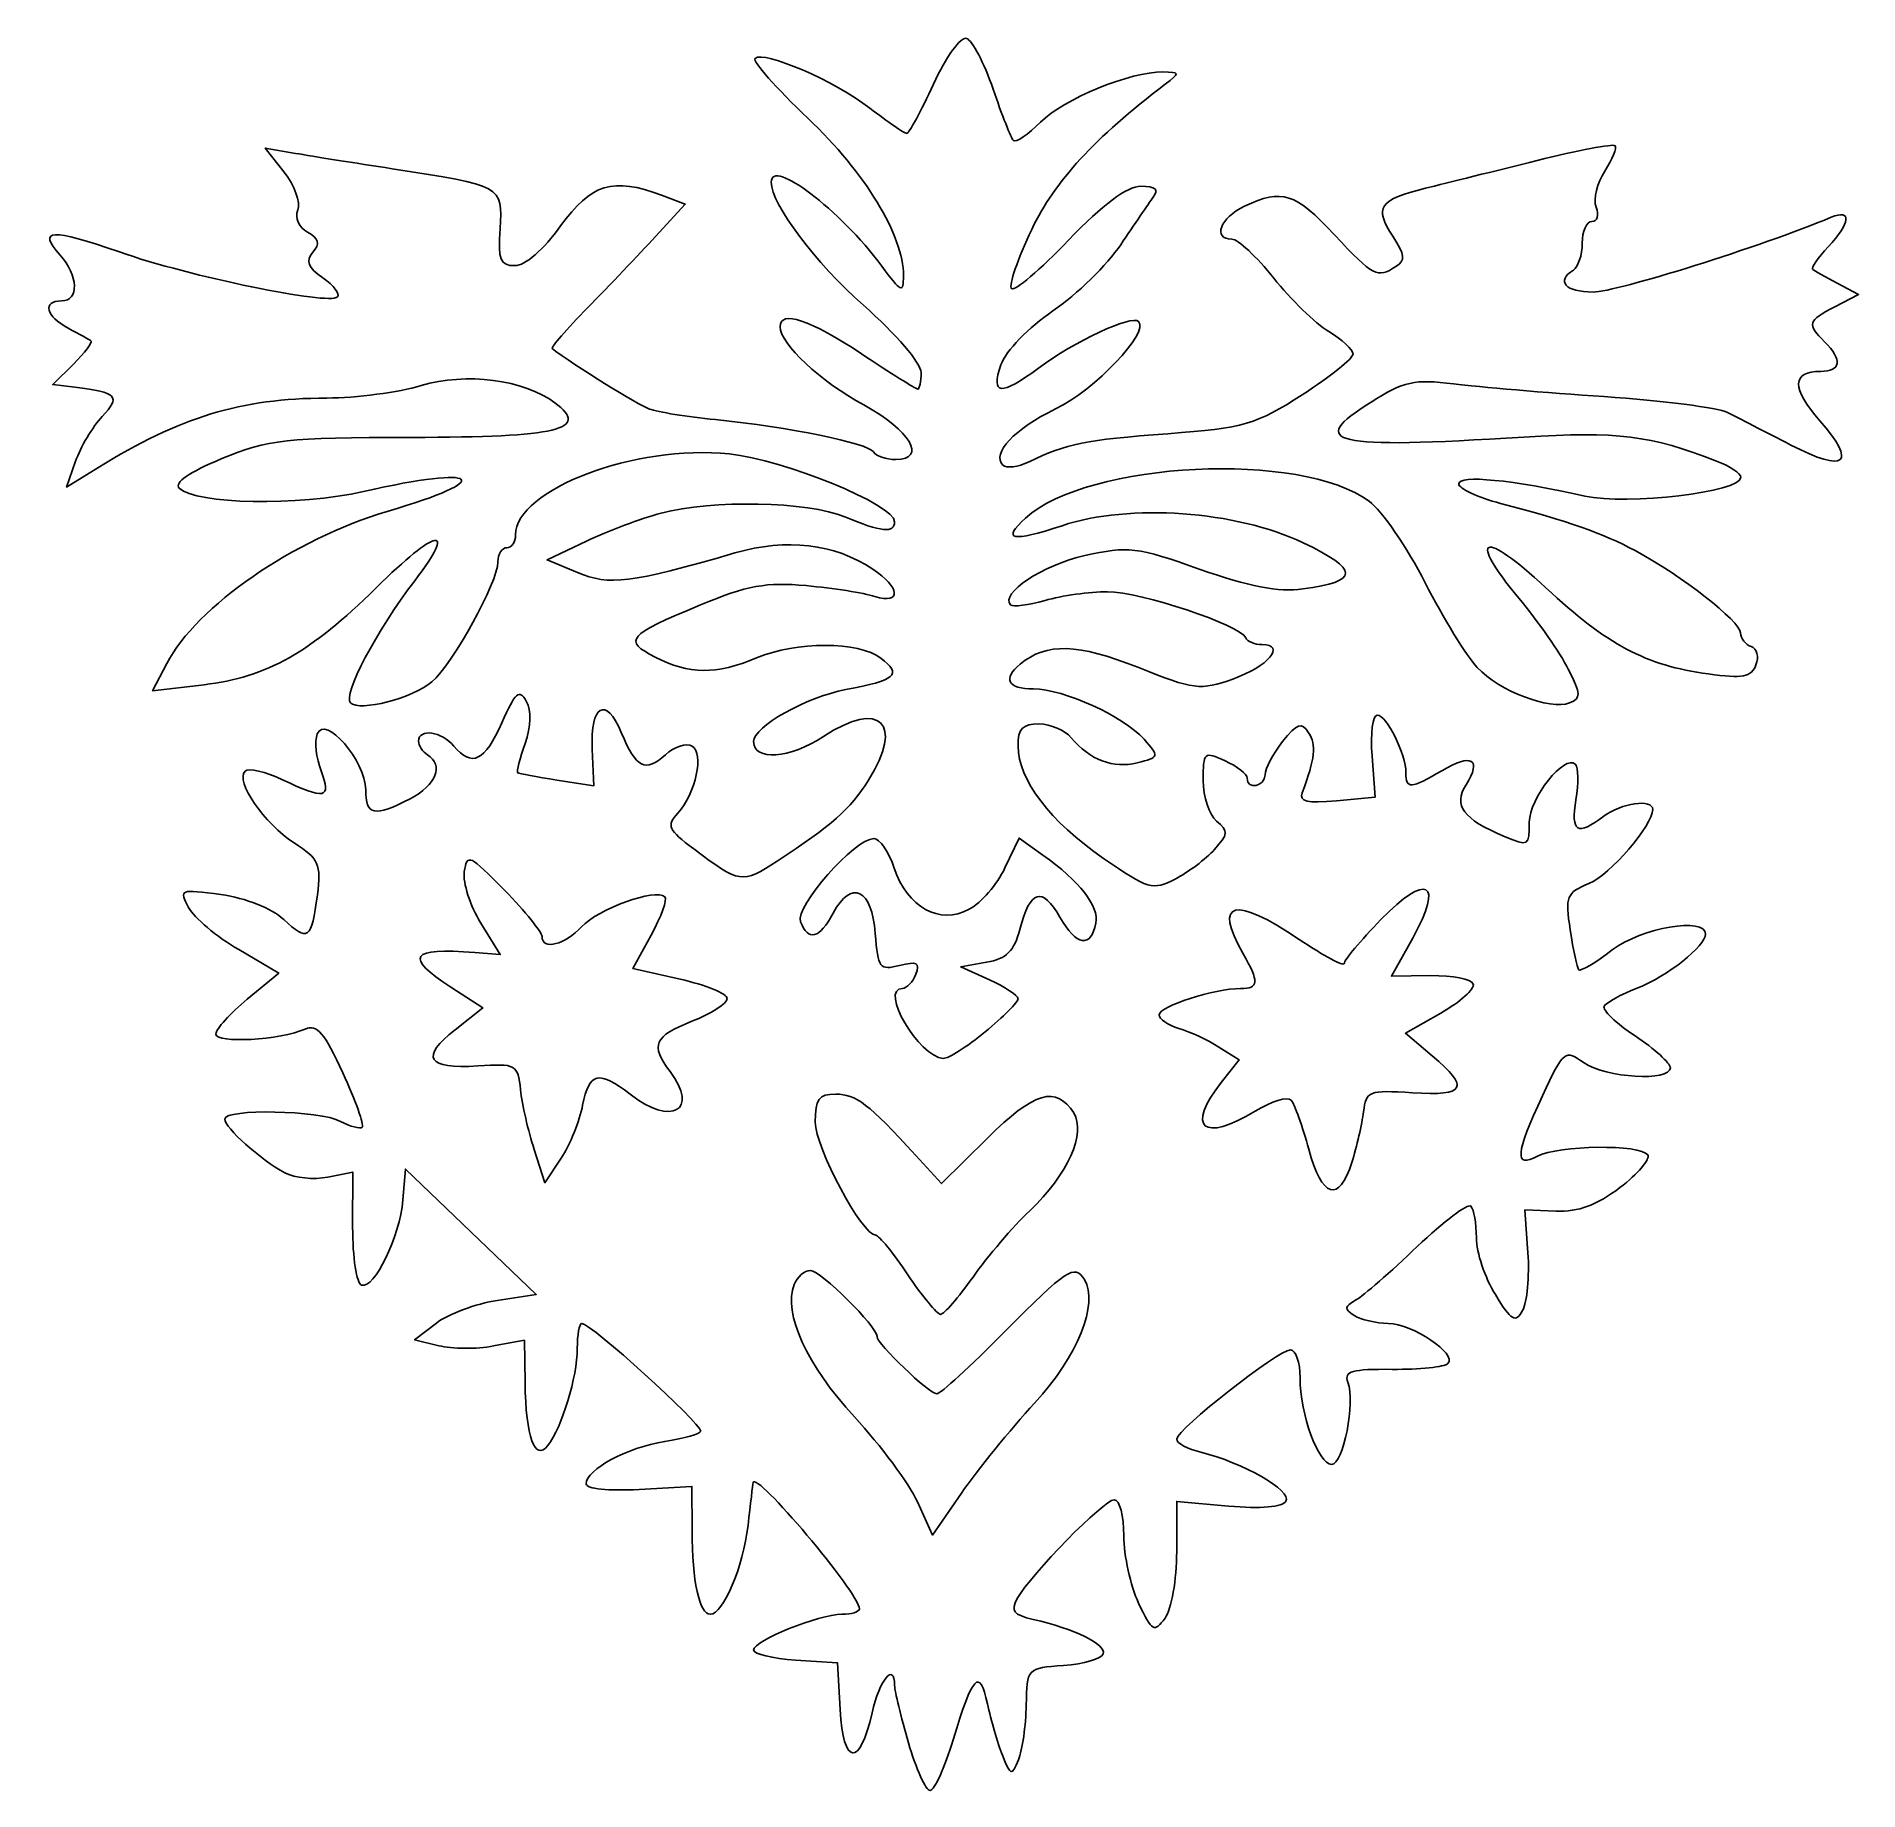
# Model space of a CAD drawing. Header units: centimetres. Extents: x -2.83 to 2.64, y -2.75 to 2.52.
import ezdxf

# ---------------------------------------------------------------- set-up
doc = ezdxf.new("R2010")
doc.units = ezdxf.units.CM
doc.header["$MEASUREMENT"] = 0
doc.layers.add('Layer 1', color=7, linetype='Continuous')

msp = doc.modelspace()

# ---------------------------------------------------------------- linework, layer by layer
at = {"layer": 'Layer 1'}
for points, knots in [([(-0.21351, -2.60311), (-0.23637, -2.52447), (-0.25507, -2.44708), (-0.25507, -2.43113), (-0.25507, -2.43113), (-0.25507, -2.35852), (-0.30029, -2.41308), (-0.32275, -2.51278), (-0.32275, -2.51278), (-0.35977, -2.67713), (-0.40931, -2.67213), (-0.419, -2.50307), (-0.419, -2.50307), (-0.419, -2.50307), (-0.42705, -2.36244), (-0.42705, -2.36244), (-0.42705, -2.36244), (-0.42705, -2.36244), (-0.55273, -2.35438), (-0.55273, -2.35438), (-0.55273, -2.35438), (-0.62185, -2.34994), (-0.67841, -2.33635), (-0.67841, -2.32418), (-0.67841, -2.32418), (-0.67841, -2.29608), (-0.48273, -2.21692), (-0.41329, -2.21692), (-0.41329, -2.21692), (-0.38448, -2.21692), (-0.36091, -2.20959), (-0.36091, -2.20062), (-0.36091, -2.20062), (-0.36091, -2.15414), (-0.67425, -1.78245), (-0.68005, -1.82205), (-0.68005, -1.82205), (-0.68096, -1.82822), (-0.68772, -1.88604), (-0.69508, -1.95052), (-0.69508, -1.95052), (-0.70918, -2.07399), (-0.76992, -2.21692), (-0.80829, -2.21692), (-0.80829, -2.21692), (-0.84112, -2.21692), (-0.86285, -2.11745), (-0.86321, -1.96557), (-0.86321, -1.96557), (-0.86321, -1.96557), (-0.86352, -1.83327), (-0.86352, -1.83327), (-0.86352, -1.83327), (-0.86352, -1.83327), (-1.02232, -1.84224), (-1.02232, -1.84224), (-1.02232, -1.84224), (-1.11383, -1.84741), (-1.18112, -1.84029), (-1.18112, -1.82544), (-1.18112, -1.82544), (-1.18112, -1.7823), (-1.05879, -1.71643), (-0.94485, -1.69821), (-0.94485, -1.69821), (-0.88562, -1.68874), (-0.83716, -1.67479), (-0.83716, -1.6672), (-0.83716, -1.6672), (-0.83716, -1.64272), (-1.16709, -1.3438), (-1.19412, -1.3438), (-1.19412, -1.3438), (-1.20152, -1.3438), (-1.20757, -1.37774), (-1.20757, -1.41922), (-1.20757, -1.41922), (-1.20757, -1.50416), (-1.25392, -1.65638), (-1.29616, -1.71016), (-1.29616, -1.71016), (-1.33514, -1.7598), (-1.36206, -1.68533), (-1.36446, -1.52119), (-1.36446, -1.52119), (-1.36446, -1.52119), (-1.36632, -1.39431), (-1.36632, -1.39431), (-1.36632, -1.39431), (-1.36632, -1.39431), (-1.45875, -1.41165), (-1.45875, -1.41165), (-1.45875, -1.41165), (-1.50959, -1.42119), (-1.58371, -1.42083), (-1.62347, -1.41085), (-1.62347, -1.41085), (-1.62347, -1.41085), (-1.69575, -1.39271), (-1.69575, -1.39271), (-1.69575, -1.39271), (-1.69575, -1.39271), (-1.63026, -1.34277), (-1.63026, -1.34277), (-1.63026, -1.34277), (-1.59423, -1.31531), (-1.51211, -1.28478), (-1.44775, -1.27494), (-1.44775, -1.27494), (-1.44775, -1.27494), (-1.33075, -1.25704), (-1.33075, -1.25704), (-1.33075, -1.25704), (-1.33075, -1.25704), (-1.52713, -1.06891), (-1.52713, -1.06891), (-1.52713, -1.06891), (-1.52713, -1.06891), (-1.72351, -0.88077), (-1.72351, -0.88077), (-1.72351, -0.88077), (-1.72351, -0.88077), (-1.73108, -0.97338), (-1.73108, -0.97338), (-1.73108, -0.97338), (-1.74008, -1.08351), (-1.81716, -1.24214), (-1.8553, -1.22902), (-1.8553, -1.22902), (-1.87013, -1.22391), (-1.88211, -1.14552), (-1.88192, -1.05482), (-1.88192, -1.05482), (-1.88192, -1.05482), (-1.88157, -0.8899), (-1.88157, -0.8899), (-1.88157, -0.8899), (-1.88157, -0.8899), (-1.95684, -0.90495), (-1.95684, -0.90495), (-1.95684, -0.90495), (-1.99824, -0.91323), (-2.05597, -0.90724), (-2.08513, -0.89163), (-2.08513, -0.89163), (-2.15859, -0.85232), (-2.26591, -0.75665), (-2.26591, -0.73048), (-2.26591, -0.73048), (-2.26591, -0.69844), (-1.98012, -0.70412), (-1.91794, -0.7374), (-1.91794, -0.7374), (-1.88855, -0.75313), (-1.8594, -0.76089), (-1.85316, -0.75466), (-1.85316, -0.75466), (-1.84692, -0.74842), (-1.87299, -0.67522), (-1.91109, -0.59199), (-1.91109, -0.59199), (-1.96582, -0.47245), (-1.98952, -0.44476), (-2.02392, -0.46017), (-2.02392, -0.46017), (-2.09855, -0.49359), (-2.29237, -0.50449), (-2.29237, -0.47526), (-2.29237, -0.47526), (-2.29237, -0.4603), (-2.24991, -0.41307), (-2.19802, -0.3703), (-2.19802, -0.3703), (-2.19802, -0.3703), (-2.10368, -0.29253), (-2.10368, -0.29253), (-2.10368, -0.29253), (-2.10368, -0.29253), (-2.22399, -0.22202), (-2.22399, -0.22202), (-2.22399, -0.22202), (-2.29017, -0.18324), (-2.35782, -0.12626), (-2.37434, -0.09541), (-2.37434, -0.09541), (-2.40349, -0.04092), (-2.40068, -0.0398), (-2.2771, -0.05674), (-2.2771, -0.05674), (-2.20227, -0.067), (-2.12474, -0.09777), (-2.08892, -0.13142), (-2.08892, -0.13142), (-2.01574, -0.20017), (-2.00483, -0.19226), (-1.98785, -0.05817), (-1.98785, -0.05817), (-1.97604, 0.03504), (-1.98288, 0.0505), (-2.05705, 0.09818), (-2.05705, 0.09818), (-2.14757, 0.15639), (-2.23488, 0.28355), (-2.20491, 0.31352), (-2.20491, 0.31352), (-2.19444, 0.324), (-2.14394, 0.31257), (-2.0927, 0.28813), (-2.0927, 0.28813), (-1.96396, 0.22675), (-1.94491, 0.23106), (-1.9766, 0.31441), (-1.9766, 0.31441), (-1.99139, 0.3533), (-1.99653, 0.40323), (-1.98804, 0.42537), (-1.98804, 0.42537), (-1.96507, 0.48522), (-1.84257, 0.34436), (-1.84257, 0.25809), (-1.84257, 0.25809), (-1.84257, 0.1803), (-1.8172, 0.17518), (-1.70897, 0.23115), (-1.70897, 0.23115), (-1.63102, 0.27146), (-1.60735, 0.33185), (-1.65737, 0.36277), (-1.65737, 0.36277), (-1.67192, 0.37176), (-1.68382, 0.39032), (-1.68382, 0.40402), (-1.68382, 0.40402), (-1.68382, 0.44291), (-1.61451, 0.43323), (-1.57799, 0.38923), (-1.57799, 0.38923), (-1.52409, 0.32428), (-1.48515, 0.34316), (-1.43404, 0.45902), (-1.43404, 0.45902), (-1.39364, 0.55059), (-1.38164, 0.56118), (-1.3607, 0.52376), (-1.3607, 0.52376), (-1.34458, 0.49496), (-1.34588, 0.44973), (-1.36434, 0.39676), (-1.36434, 0.39676), (-1.38012, 0.35152), (-1.38999, 0.31213), (-1.38629, 0.30924), (-1.38629, 0.30924), (-1.38258, 0.30635), (-1.32967, 0.29635), (-1.2687, 0.28702), (-1.2687, 0.28702), (-1.2687, 0.28702), (-1.15786, 0.27005), (-1.15786, 0.27005), (-1.15786, 0.27005), (-1.15786, 0.27005), (-1.16287, 0.37971), (-1.16287, 0.37971), (-1.16287, 0.37971), (-1.16898, 0.5132), (-1.12139, 0.54022), (-1.07546, 0.42934), (-1.07546, 0.42934), (-1.03134, 0.32283), (-1.00291, 0.30854), (-0.94299, 0.36277), (-0.94299, 0.36277), (-0.91572, 0.38745), (-0.87979, 0.39922), (-0.86314, 0.38893), (-0.86314, 0.38893), (-0.82645, 0.36625), (-0.85165, 0.24833), (-0.90611, 0.18788), (-0.90611, 0.18788), (-0.94021, 0.15002), (-0.93483, 0.13805), (-0.85775, 0.08017), (-0.85775, 0.08017), (-0.71877, -0.02416), (-0.71341, -0.02494), (-0.60747, 0.0439), (-0.60747, 0.0439), (-0.44408, 0.15006), (-0.38872, 0.1991), (-0.33358, 0.28651), (-0.33358, 0.28651), (-0.22536, 0.45806), (-0.2993, 0.52963), (-0.46883, 0.41744), (-0.46883, 0.41744), (-0.56919, 0.35103), (-0.67841, 0.34321), (-0.67841, 0.40244), (-0.67841, 0.40244), (-0.67841, 0.44754), (-0.52119, 0.53606), (-0.40128, 0.55846), (-0.40128, 0.55846), (-0.25059, 0.58661), (-0.2315, 0.60392), (-0.29669, 0.65324), (-0.29669, 0.65324), (-0.36326, 0.7036), (-0.54941, 0.70389), (-0.66926, 0.65381), (-0.66926, 0.65381), (-0.79079, 0.60303), (-0.87242, 0.60363), (-0.9738, 0.65606), (-0.9738, 0.65606), (-1.07125, 0.70645), (-1.05886, 0.72077), (-0.838, 0.81287), (-0.838, 0.81287), (-0.69856, 0.87102), (-0.63977, 0.88172), (-0.5205, 0.87066), (-0.5205, 0.87066), (-0.44, 0.8632), (-0.34735, 0.84866), (-0.31461, 0.83835), (-0.31461, 0.83835), (-0.23354, 0.81284), (-0.23747, 0.86595), (-0.32068, 0.92047), (-0.32068, 0.92047), (-0.43794, 0.9973), (-0.57858, 1.01371), (-0.73457, 0.96875), (-0.73457, 0.96875), (-1.05273, 0.87705), (-1.10997, 0.86993), (-1.20658, 0.90996), (-1.20658, 0.90996), (-1.20658, 0.90996), (-1.29819, 0.94792), (-1.29819, 0.94792), (-1.29819, 0.94792), (-1.29819, 0.94792), (-1.18012, 1.00388), (-1.18012, 1.00388), (-1.18012, 1.00388), (-1.11518, 1.03466), (-1.01443, 1.0726), (-0.95622, 1.08819), (-0.95622, 1.08819), (-0.80358, 1.12907), (-0.51512, 1.12329), (-0.40468, 1.07714), (-0.40468, 1.07714), (-0.29499, 1.03131), (-0.25507, 1.02734), (-0.25507, 1.06225), (-0.25507, 1.06225), (-0.25507, 1.11324), (-0.58603, 1.24917), (-0.75159, 1.26617), (-0.75159, 1.26617), (-1.03351, 1.29514), (-1.39278, 1.15897), (-1.39278, 1.02315), (-1.39278, 1.02315), (-1.39278, 1.00192), (-1.40469, 0.98454), (-1.41924, 0.98454), (-1.41924, 0.98454), (-1.43379, 0.98454), (-1.4457, 0.96531), (-1.4457, 0.94182), (-1.4457, 0.94182), (-1.4457, 0.88143), (-1.58091, 0.6362), (-1.64414, 0.58192), (-1.64414, 0.58192), (-1.70158, 0.5326), (-1.86105, 0.49149), (-1.88849, 0.51892), (-1.88849, 0.51892), (-1.91207, 0.5425), (-1.81085, 0.73475), (-1.69559, 0.88532), (-1.69559, 0.88532), (-1.56478, 1.05619), (-1.62989, 1.04391), (-1.81239, 0.86328), (-1.81239, 0.86328), (-2.00768, 0.67), (-2.139, 0.5961), (-2.32785, 0.57322), (-2.32785, 0.57322), (-2.32785, 0.57322), (-2.4824, 0.5545), (-2.4824, 0.5545), (-2.4824, 0.5545), (-2.4824, 0.5545), (-2.44002, 0.63646), (-2.44002, 0.63646), (-2.44002, 0.63646), (-2.35116, 0.80829), (-2.05776, 1.01083), (-1.77865, 1.09303), (-1.77865, 1.09303), (-1.44629, 1.1909), (-1.49596, 1.23355), (-1.84885, 1.15329), (-1.84885, 1.15329), (-2.0447, 1.10874), (-2.35329, 1.11426), (-2.40222, 1.16318), (-2.40222, 1.16318), (-2.41871, 1.17967), (-2.37312, 1.21128), (-2.2741, 1.25202), (-2.2741, 1.25202), (-2.13453, 1.30945), (-2.08213, 1.31529), (-1.70471, 1.31555), (-1.70471, 1.31555), (-1.26404, 1.31585), (-1.1675, 1.33925), (-1.27514, 1.4197), (-1.27514, 1.4197), (-1.36822, 1.48927), (-1.54168, 1.51149), (-1.676, 1.47107), (-1.676, 1.47107), (-1.74314, 1.45086), (-1.87059, 1.43404), (-1.95923, 1.43368), (-1.95923, 1.43368), (-2.21818, 1.43264), (-2.39878, 1.37765), (-2.64695, 1.22427), (-2.64695, 1.22427), (-2.64695, 1.22427), (-2.74057, 1.16641), (-2.74057, 1.16641), (-2.74057, 1.16641), (-2.74057, 1.16641), (-2.71355, 1.24392), (-2.71355, 1.24392), (-2.71355, 1.24392), (-2.69869, 1.28655), (-2.66273, 1.34698), (-2.63364, 1.3782), (-2.63364, 1.3782), (-2.57703, 1.43896), (-2.58813, 1.45085), (-2.7157, 1.4661), (-2.7157, 1.4661), (-2.7157, 1.4661), (-2.78184, 1.47402), (-2.78184, 1.47402), (-2.78184, 1.47402), (-2.78184, 1.47402), (-2.72011, 1.53575), (-2.72011, 1.53575), (-2.72011, 1.53575), (-2.68615, 1.56971), (-2.66234, 1.60084), (-2.66719, 1.60493), (-2.66719, 1.60493), (-2.67204, 1.60902), (-2.7028, 1.62631), (-2.73554, 1.64334), (-2.73554, 1.64334), (-2.8033, 1.6786), (-2.81462, 1.72537), (-2.75539, 1.72537), (-2.75539, 1.72537), (-2.70253, 1.72537), (-2.7049, 1.80188), (-2.75963, 1.86236), (-2.75963, 1.86236), (-2.831, 1.94122), (-2.78659, 1.94366), (-2.58186, 1.87214), (-2.58186, 1.87214), (-2.36981, 1.79805), (-1.95293, 1.71202), (-1.92779, 1.73716), (-1.92779, 1.73716), (-1.91906, 1.7459), (-1.93855, 1.7717), (-1.97111, 1.79451), (-1.97111, 1.79451), (-2.01621, 1.8261), (-2.02336, 1.84434), (-2.00112, 1.87114), (-2.00112, 1.87114), (-1.97911, 1.89765), (-1.98307, 1.91254), (-2.01717, 1.93163), (-2.01717, 1.93163), (-2.04372, 1.94649), (-2.05587, 1.974), (-2.04658, 1.99822), (-2.04658, 1.99822), (-2.03783, 2.02101), (-2.05616, 2.07181), (-2.0875, 2.11165), (-2.0875, 2.11165), (-2.0875, 2.11165), (-2.14426, 2.18381), (-2.14426, 2.18381), (-2.14426, 2.18381), (-2.14426, 2.18381), (-2.05295, 2.16815), (-2.05295, 2.16815), (-2.05295, 2.16815), (-2.00273, 2.15954), (-1.87234, 2.1388), (-1.7632, 2.12207), (-1.7632, 2.12207), (-1.43281, 2.07141), (-1.43138, 2.07061), (-1.43956, 1.94234), (-1.43956, 1.94234), (-1.44563, 1.84726), (-1.43918, 1.8312), (-1.39491, 1.8312), (-1.39491, 1.8312), (-1.36388, 1.8312), (-1.30892, 1.87888), (-1.25765, 1.95027), (-1.25765, 1.95027), (-1.16627, 2.07751), (-1.10016, 2.0976), (-0.95477, 2.04232), (-0.95477, 2.04232), (-0.95477, 2.04232), (-0.88372, 2.01531), (-0.88372, 2.01531), (-0.88372, 2.01531), (-0.88372, 2.01531), (-0.97289, 1.91846), (-0.97289, 1.91846), (-0.97289, 1.91846), (-1.02193, 1.8652), (-1.11357, 1.76913), (-1.17654, 1.70498), (-1.17654, 1.70498), (-1.23951, 1.64083), (-1.28713, 1.58538), (-1.28237, 1.58177), (-1.28237, 1.58177), (-1.2183, 1.53311), (-1.02508, 1.41296), (-0.99101, 1.40059), (-0.99101, 1.40059), (-0.96649, 1.39168), (-0.87719, 1.37752), (-0.79257, 1.36911), (-0.79257, 1.36911), (-0.5737, 1.34737), (-0.33533, 1.2984), (-0.31888, 1.2718), (-0.31888, 1.2718), (-0.31117, 1.25933), (-0.28088, 1.24912), (-0.25157, 1.24912), (-0.25157, 1.24912), (-0.15655, 1.24912), (-0.20871, 1.33776), (-0.34801, 1.41301), (-0.34801, 1.41301), (-0.47636, 1.48234), (-0.59903, 1.59692), (-0.59903, 1.64747), (-0.59903, 1.64747), (-0.59903, 1.69915), (-0.50796, 1.66902), (-0.35461, 1.56662), (-0.35461, 1.56662), (-0.26745, 1.50841), (-0.19153, 1.46079), (-0.18591, 1.46079), (-0.18591, 1.46079), (-0.1803, 1.46079), (-0.1757, 1.48315), (-0.1757, 1.51047), (-0.1757, 1.51047), (-0.1757, 1.53853), (-0.25103, 1.6263), (-0.34877, 1.71211), (-0.34877, 1.71211), (-0.49151, 1.83742), (-0.62549, 2.01628), (-0.62549, 2.0815), (-0.62549, 2.0815), (-0.62549, 2.15586), (-0.4184, 1.99878), (-0.29384, 1.82996), (-0.29384, 1.82996), (-0.23477, 1.7499), (-0.22862, 1.74717), (-0.22862, 1.80106), (-0.22862, 1.80106), (-0.22862, 1.92152), (-0.34324, 2.11031), (-0.5154, 2.2734), (-0.5154, 2.2734), (-0.61091, 2.36388), (-0.6822, 2.44478), (-0.67381, 2.45317), (-0.67381, 2.45317), (-0.64877, 2.47821), (-0.43426, 2.38521), (-0.32939, 2.30385), (-0.32939, 2.30385), (-0.27567, 2.26218), (-0.22594, 2.22808), (-0.21888, 2.22808), (-0.21888, 2.22808), (-0.21181, 2.22808), (-0.17558, 2.29462), (-0.13835, 2.37594), (-0.13835, 2.37594), (-0.10076, 2.45804), (-0.05666, 2.51913), (-0.03919, 2.51331), (-0.03919, 2.51331), (-0.02188, 2.50754), (0.01394, 2.43909), (0.04041, 2.36121), (0.04041, 2.36121), (0.06688, 2.28332), (0.09439, 2.21375), (0.10154, 2.2066), (0.10154, 2.2066), (0.10869, 2.19945), (0.14525, 2.22431), (0.18279, 2.26185), (0.18279, 2.26185), (0.25294, 2.332), (0.45274, 2.41394), (0.55, 2.41245), (0.55, 2.41245), (0.60194, 2.41165), (0.60232, 2.40971), (0.55723, 2.37551), (0.55723, 2.37551), (0.3442, 2.21396), (0.22598, 2.08549), (0.1564, 1.93991), (0.1564, 1.93991), (0.11408, 1.85136), (0.08685, 1.7715), (0.0959, 1.76245), (0.0959, 1.76245), (0.10495, 1.7534), (0.18202, 1.81874), (0.26716, 1.90766), (0.26716, 1.90766), (0.3699, 2.01497), (0.44267, 2.06933), (0.48355, 2.06933), (0.48355, 2.06933), (0.52815, 2.06933), (0.53845, 2.0602), (0.52087, 2.03626), (0.52087, 2.03626), (0.50751, 2.01807), (0.46376, 1.95402), (0.42364, 1.89393), (0.42364, 1.89393), (0.38353, 1.83385), (0.29193, 1.74458), (0.2201, 1.69556), (0.2201, 1.69556), (0.14701, 1.64568), (0.07831, 1.57437), (0.06411, 1.53361), (0.06411, 1.53361), (0.03223, 1.44216), (0.06371, 1.43937), (0.17664, 1.52363), (0.17664, 1.52363), (0.28449, 1.60411), (0.45648, 1.6841), (0.47717, 1.66341), (0.47717, 1.66341), (0.5099, 1.63068), (0.34623, 1.45835), (0.228, 1.40107), (0.228, 1.40107), (0.10426, 1.34112), (0.0352, 1.26753), (0.07002, 1.23271), (0.07002, 1.23271), (0.08044, 1.22229), (0.11574, 1.22659), (0.14846, 1.24227), (0.14846, 1.24227), (0.26324, 1.29728), (0.31585, 1.30795), (0.56513, 1.32675), (0.56513, 1.32675), (0.79421, 1.34404), (0.82998, 1.35441), (0.96862, 1.44375), (0.96862, 1.44375), (1.0523, 1.49767), (1.12076, 1.55266), (1.12076, 1.56594), (1.12076, 1.56594), (1.12076, 1.57922), (1.08802, 1.6097), (1.048, 1.63368), (1.048, 1.63368), (1.00798, 1.65765), (0.93362, 1.72976), (0.88276, 1.79392), (0.88276, 1.79392), (0.83189, 1.85808), (0.77534, 1.91058), (0.75708, 1.91058), (0.75708, 1.91058), (0.69735, 1.91058), (0.72267, 1.97597), (0.79551, 2.0098), (0.79551, 2.0098), (0.90873, 2.06238), (0.94638, 2.05036), (1.065, 1.92381), (1.065, 1.92381), (1.18331, 1.79758), (1.19291, 1.7926), (1.24923, 1.82828), (1.24923, 1.82828), (1.27881, 1.84703), (1.27725, 1.86297), (1.24033, 1.91932), (1.24033, 1.91932), (1.18335, 2.00628), (1.19889, 2.02913), (1.33836, 2.06346), (1.33836, 2.06346), (1.40058, 2.07878), (1.55147, 2.11637), (1.67367, 2.14698), (1.67367, 2.14698), (1.79586, 2.1776), (1.90099, 2.1975), (1.90729, 2.1912), (1.90729, 2.1912), (1.91359, 2.18491), (1.89966, 2.15063), (1.87634, 2.11504), (1.87634, 2.11504), (1.85301, 2.07945), (1.84143, 2.03079), (1.85059, 2.00691), (1.85059, 2.00691), (1.85986, 1.98278), (1.85425, 1.9635), (1.83797, 1.9635), (1.83797, 1.9635), (1.82186, 1.9635), (1.80868, 1.93443), (1.80868, 1.89891), (1.80868, 1.89891), (1.80868, 1.86339), (1.79677, 1.82697), (1.78222, 1.81798), (1.78222, 1.81798), (1.72852, 1.78479), (1.75823, 1.75183), (1.84175, 1.75195), (1.84175, 1.75195), (1.9113, 1.75204), (2.34671, 1.88877), (2.55612, 1.97627), (2.55612, 1.97627), (2.61891, 2.0025), (2.61447, 1.95995), (2.54685, 1.88736), (2.54685, 1.88736), (2.51628, 1.85455), (2.49545, 1.82415), (2.50055, 1.81981), (2.50055, 1.81981), (2.50565, 1.81547), (2.53871, 1.79685), (2.57402, 1.77844), (2.57402, 1.77844), (2.57402, 1.77844), (2.63822, 1.74497), (2.63822, 1.74497), (2.63822, 1.74497), (2.63822, 1.74497), (2.56741, 1.70787), (2.56741, 1.70787), (2.56741, 1.70787), (2.48535, 1.66487), (2.48275, 1.65606), (2.53628, 1.60253), (2.53628, 1.60253), (2.59059, 1.54822), (2.58606, 1.5137), (2.52461, 1.5137), (2.52461, 1.5137), (2.43716, 1.5137), (2.43612, 1.46314), (2.52158, 1.36581), (2.52158, 1.36581), (2.63473, 1.23694), (2.59989, 1.2074), (2.4352, 1.29259), (2.4352, 1.29259), (2.35983, 1.33158), (2.27434, 1.37552), (2.24524, 1.39024), (2.24524, 1.39024), (2.21613, 1.40495), (2.04945, 1.42651), (1.87482, 1.43815), (1.87482, 1.43815), (1.7002, 1.44978), (1.49669, 1.46692), (1.42259, 1.47624), (1.42259, 1.47624), (1.30523, 1.49099), (1.27327, 1.48397), (1.17481, 1.42181), (1.17481, 1.42181), (0.97804, 1.2976), (1.05447, 1.28007), (1.63361, 1.3166), (1.63361, 1.3166), (1.91398, 1.33428), (2.01346, 1.3219), (2.21217, 1.24456), (2.21217, 1.24456), (2.25218, 1.22899), (2.28493, 1.20713), (2.28493, 1.19599), (2.28493, 1.19599), (2.28493, 1.15122), (1.94576, 1.11045), (1.81612, 1.13964), (1.81612, 1.13964), (1.59924, 1.18847), (1.43826, 1.20404), (1.43826, 1.17619), (1.43826, 1.17619), (1.43826, 1.16188), (1.49481, 1.13534), (1.56394, 1.11723), (1.56394, 1.11723), (1.76838, 1.06365), (1.86928, 1.02828), (1.96743, 0.97578), (1.96743, 0.97578), (2.10684, 0.90121), (2.28318, 0.76367), (2.28411, 0.72877), (2.28411, 0.72877), (2.28456, 0.7118), (2.29897, 0.69322), (2.31614, 0.6875), (2.31614, 0.6875), (2.33345, 0.68173), (2.33978, 0.65733), (2.33035, 0.63275), (2.33035, 0.63275), (2.31633, 0.59623), (2.29099, 0.59145), (2.18668, 0.60565), (2.18668, 0.60565), (1.99912, 0.63119), (1.88397, 0.69235), (1.69936, 0.86446), (1.69936, 0.86446), (1.51045, 1.04059), (1.46169, 1.02159), (1.61848, 0.83294), (1.61848, 0.83294), (1.67617, 0.76352), (1.74298, 0.66782), (1.76695, 0.62026), (1.76695, 0.62026), (1.80513, 0.5445), (1.80563, 0.53192), (1.771, 0.51863), (1.771, 0.51863), (1.71209, 0.49602), (1.55988, 0.55422), (1.49371, 0.62465), (1.49371, 0.62465), (1.46172, 0.65871), (1.39136, 0.77327), (1.33736, 0.87924), (1.33736, 0.87924), (1.28336, 0.98521), (1.20787, 1.09528), (1.1696, 1.12386), (1.1696, 1.12386), (0.96663, 1.2754), (0.32639, 1.24419), (0.13785, 1.07356), (0.13785, 1.07356), (0.0644, 1.0071), (0.09631, 1.00042), (0.2475, 1.05064), (0.2475, 1.05064), (0.45055, 1.11808), (0.76933, 1.09546), (0.97092, 0.9993), (0.97092, 0.9993), (1.14065, 0.91834), (1.14055, 0.88342), (0.97056, 0.86062), (0.97056, 0.86062), (0.89695, 0.85075), (0.80735, 0.86784), (0.66174, 0.91953), (0.66174, 0.91953), (0.47188, 0.98693), (0.44609, 0.99), (0.31542, 0.96076), (0.31542, 0.96076), (0.1894, 0.93256), (0.05961, 0.84625), (0.093, 0.81285), (0.093, 0.81285), (0.09994, 0.80591), (0.14642, 0.81194), (0.1963, 0.82624), (0.1963, 0.82624), (0.24617, 0.84054), (0.33064, 0.85225), (0.38401, 0.85225), (0.38401, 0.85225), (0.48265, 0.85225), (0.78276, 0.75252), (0.79885, 0.71439), (0.79885, 0.71439), (0.8037, 0.7029), (0.82553, 0.6935), (0.84736, 0.6935), (0.84736, 0.6935), (0.92159, 0.6935), (0.86594, 0.62749), (0.76037, 0.59032), (0.76037, 0.59032), (0.66184, 0.55563), (0.64383, 0.55785), (0.47477, 0.62548), (0.47477, 0.62548), (0.29523, 0.6973), (0.20009, 0.69993), (0.12211, 0.63521), (0.12211, 0.63521), (0.06825, 0.59052), (0.08377, 0.56125), (0.16164, 0.56062), (0.16164, 0.56062), (0.25411, 0.55988), (0.43178, 0.47893), (0.4936, 0.40937), (0.4936, 0.40937), (0.53981, 0.35737), (0.53925, 0.35542), (0.47321, 0.33884), (0.47321, 0.33884), (0.4008, 0.32067), (0.33082, 0.34733), (0.27529, 0.41424), (0.27529, 0.41424), (0.25652, 0.43686), (0.21285, 0.45537), (0.17825, 0.45537), (0.17825, 0.45537), (0.12869, 0.45537), (0.11534, 0.44125), (0.11534, 0.38885), (0.11534, 0.38885), (0.11534, 0.28888), (0.21136, 0.16271), (0.3717, 0.05198), (0.3717, 0.05198), (0.50633, -0.04099), (0.51965, -0.04485), (0.58655, -0.01026), (0.58655, -0.01026), (0.62577, 0.01002), (0.67897, 0.04994), (0.70477, 0.07845), (0.70477, 0.07845), (0.74656, 0.12463), (0.74727, 0.13394), (0.71132, 0.16378), (0.71132, 0.16378), (0.68913, 0.1822), (0.67097, 0.23723), (0.67097, 0.28606), (0.67097, 0.28606), (0.67097, 0.37118), (0.67371, 0.37361), (0.73711, 0.34472), (0.73711, 0.34472), (0.77349, 0.32815), (0.80326, 0.30459), (0.80326, 0.29237), (0.80326, 0.29237), (0.80326, 0.25631), (0.85612, 0.26704), (0.85676, 0.30324), (0.85676, 0.30324), (0.85709, 0.32143), (0.88081, 0.36607), (0.90949, 0.40245), (0.90949, 0.40245), (0.95362, 0.45845), (0.96562, 0.46251), (0.98767, 0.42891), (0.98767, 0.42891), (1.01123, 0.39302), (1.00669, 0.35114), (0.96814, 0.24865), (0.96814, 0.24865), (0.95823, 0.22231), (0.98311, 0.21655), (1.07099, 0.22483), (1.07099, 0.22483), (1.07099, 0.22483), (1.18691, 0.23576), (1.18691, 0.23576), (1.18691, 0.23576), (1.18691, 0.23576), (1.17791, 0.35879), (1.17791, 0.35879), (1.17791, 0.35879), (1.17296, 0.42646), (1.17998, 0.48183), (1.1935, 0.48183), (1.1935, 0.48183), (1.2218, 0.48183), (1.27951, 0.3656), (1.27951, 0.30861), (1.27951, 0.30861), (1.27951, 0.25936), (1.29425, 0.26025), (1.38706, 0.31507), (1.38706, 0.31507), (1.47691, 0.36815), (1.5085, 0.35011), (1.46045, 0.27317), (1.46045, 0.27317), (1.42092, 0.20986), (1.45028, 0.17053), (1.57717, 0.11686), (1.57717, 0.11686), (1.64656, 0.08751), (1.64993, 0.08952), (1.64993, 0.16028), (1.64993, 0.16028), (1.64993, 0.23319), (1.75639, 0.36655), (1.78875, 0.33419), (1.78875, 0.33419), (1.79746, 0.32548), (1.79799, 0.27775), (1.78994, 0.22811), (1.78994, 0.22811), (1.77403, 0.1301), (1.79381, 0.1183), (1.87326, 0.1784), (1.87326, 0.1784), (1.926, 0.21829), (2.02034, 0.23153), (2.02034, 0.19904), (2.02034, 0.19904), (2.02034, 0.15097), (1.89315, 0.0033), (1.82871, -0.02347), (1.82871, -0.02347), (1.76158, -0.05134), (1.75739, -0.0618), (1.77286, -0.16292), (1.77286, -0.16292), (1.78206, -0.22304), (1.79355, -0.27687), (1.79841, -0.28254), (1.79841, -0.28254), (1.80326, -0.2882), (1.84844, -0.26142), (1.89879, -0.22301), (1.89879, -0.22301), (1.98673, -0.15593), (2.17909, -0.123), (2.17909, -0.17502), (2.17909, -0.17502), (2.17909, -0.21139), (2.06544, -0.30122), (1.97347, -0.33754), (1.97347, -0.33754), (1.92587, -0.35634), (1.88141, -0.38063), (1.87469, -0.39151), (1.87469, -0.39151), (1.86796, -0.40239), (1.90989, -0.44268), (1.96786, -0.48105), (1.96786, -0.48105), (2.02583, -0.51941), (2.07326, -0.56253), (2.07326, -0.57688), (2.07326, -0.57688), (2.07326, -0.61853), (1.87914, -0.60701), (1.81417, -0.5615), (1.81417, -0.5615), (1.75641, -0.52104), (1.75338, -0.52345), (1.68948, -0.66072), (1.68948, -0.66072), (1.60801, -0.83572), (1.60442, -0.8796), (1.67465, -0.84202), (1.67465, -0.84202), (1.73721, -0.80853), (1.9852, -0.80563), (2.00529, -0.83814), (2.00529, -0.83814), (2.01329, -0.85108), (1.97587, -0.89518), (1.92215, -0.93616), (1.92215, -0.93616), (1.8533, -0.98868), (1.79678, -1.00954), (1.73059, -1.00689), (1.73059, -1.00689), (1.73059, -1.00689), (1.6367, -1.00312), (1.6367, -1.00312), (1.6367, -1.00312), (1.6367, -1.00312), (1.64573, -1.13179), (1.64573, -1.13179), (1.64573, -1.13179), (1.6507, -1.20257), (1.64355, -1.28052), (1.62983, -1.30502), (1.62983, -1.30502), (1.60836, -1.34339), (1.597, -1.3368), (1.54804, -1.25757), (1.54804, -1.25757), (1.51676, -1.20697), (1.49118, -1.13026), (1.49118, -1.08711), (1.49118, -1.08711), (1.49118, -1.04396), (1.48372, -1.0012), (1.4746, -0.99209), (1.4746, -0.99209), (1.46549, -0.98297), (1.3931, -1.03754), (1.31373, -1.11335), (1.31373, -1.11335), (1.23437, -1.18916), (1.1511, -1.26151), (1.12869, -1.27413), (1.12869, -1.27413), (1.09487, -1.29317), (1.0941, -1.30096), (1.1242, -1.32002), (1.1242, -1.32002), (1.14414, -1.33265), (1.19021, -1.34343), (1.22659, -1.34398), (1.22659, -1.34398), (1.30023, -1.34508), (1.43467, -1.43558), (1.40571, -1.46454), (1.40571, -1.46454), (1.39552, -1.47473), (1.32038, -1.48246), (1.23874, -1.48173), (1.23874, -1.48173), (1.11741, -1.48064), (1.09307, -1.48764), (1.1055, -1.52003), (1.1055, -1.52003), (1.12867, -1.58041), (1.09168, -1.76713), (1.05655, -1.76713), (1.05655, -1.76713), (1.01687, -1.76713), (0.96201, -1.61634), (0.96201, -1.50728), (0.96201, -1.50728), (0.96201, -1.46102), (0.9491, -1.42317), (0.93332, -1.42317), (0.93332, -1.42317), (0.89629, -1.42317), (0.59159, -1.66211), (0.59159, -1.69115), (0.59159, -1.69115), (0.59159, -1.70328), (0.62433, -1.72107), (0.66435, -1.73069), (0.66435, -1.73069), (0.78867, -1.76057), (0.93857, -1.84667), (0.91963, -1.87732), (0.91963, -1.87732), (0.90839, -1.8955), (0.84468, -1.90093), (0.74671, -1.89205), (0.74671, -1.89205), (0.74671, -1.89205), (0.59159, -1.87798), (0.59159, -1.87798), (0.59159, -1.87798), (0.59159, -1.87798), (0.59159, -2.02916), (0.59159, -2.02916), (0.59159, -2.02916), (0.59159, -2.11304), (0.57596, -2.20173), (0.55648, -2.22837), (0.55648, -2.22837), (0.52395, -2.27286), (0.5181, -2.26953), (0.4771, -2.18313), (0.4771, -2.18313), (0.45276, -2.13183), (0.43284, -2.04106), (0.43284, -1.98141), (0.43284, -1.98141), (0.43284, -1.9215), (0.42007, -1.87296), (0.40431, -1.87296), (0.40431, -1.87296), (0.37321, -1.87296), (0.15431, -2.09629), (0.11319, -2.16997), (0.11319, -2.16997), (0.09235, -2.20732), (0.10105, -2.21864), (0.16106, -2.23223), (0.16106, -2.23223), (0.28361, -2.25999), (0.38051, -2.30774), (0.3713, -2.33585), (0.3713, -2.33585), (0.36651, -2.35047), (0.31291, -2.3661), (0.25219, -2.37058), (0.25219, -2.37058), (0.14183, -2.37871), (0.1418, -2.37874), (0.13994, -2.48964), (0.13994, -2.48964), (0.13892, -2.55065), (0.12832, -2.62438), (0.1164, -2.65348), (0.1164, -2.65348), (0.09577, -2.70381), (0.09344, -2.70316), (0.06871, -2.64025), (0.06871, -2.64025), (0.05441, -2.60387), (0.03403, -2.53424), (0.02343, -2.4855), (0.02343, -2.4855), (-0.00022, -2.37678), (-0.02027, -2.3979), (-0.07951, -2.59395), (-0.07951, -2.59395), (-0.1048, -2.67763), (-0.13594, -2.74609), (-0.14872, -2.74609), (-0.14872, -2.74609), (-0.16149, -2.74609), (-0.19065, -2.68175), (-0.21351, -2.60311)], [0, 0, 0, 0, 0.003096, 0.003096, 0.003096, 0.003096, 0.006192, 0.006192, 0.006192, 0.006192, 0.0092879, 0.0092879, 0.0092879, 0.0092879, 0.0123839, 0.0123839, 0.0123839, 0.0123839, 0.0154799, 0.0154799, 0.0154799, 0.0154799, 0.0185759, 0.0185759, 0.0185759, 0.0185759, 0.0216718, 0.0216718, 0.0216718, 0.0216718, 0.0247678, 0.0247678, 0.0247678, 0.0247678, 0.0278638, 0.0278638, 0.0278638, 0.0278638, 0.0309598, 0.0309598, 0.0309598, 0.0309598, 0.0340557, 0.0340557, 0.0340557, 0.0340557, 0.0371517, 0.0371517, 0.0371517, 0.0371517, 0.0402477, 0.0402477, 0.0402477, 0.0402477, 0.0433437, 0.0433437, 0.0433437, 0.0433437, 0.0464396, 0.0464396, 0.0464396, 0.0464396, 0.0495356, 0.0495356, 0.0495356, 0.0495356, 0.0526316, 0.0526316, 0.0526316, 0.0526316, 0.0557276, 0.0557276, 0.0557276, 0.0557276, 0.0588235, 0.0588235, 0.0588235, 0.0588235, 0.0619195, 0.0619195, 0.0619195, 0.0619195, 0.0650155, 0.0650155, 0.0650155, 0.0650155, 0.0681115, 0.0681115, 0.0681115, 0.0681115, 0.0712074, 0.0712074, 0.0712074, 0.0712074, 0.0743034, 0.0743034, 0.0743034, 0.0743034, 0.0773994, 0.0773994, 0.0773994, 0.0773994, 0.0804954, 0.0804954, 0.0804954, 0.0804954, 0.0835913, 0.0835913, 0.0835913, 0.0835913, 0.0866873, 0.0866873, 0.0866873, 0.0866873, 0.0897833, 0.0897833, 0.0897833, 0.0897833, 0.0928793, 0.0928793, 0.0928793, 0.0928793, 0.0959752, 0.0959752, 0.0959752, 0.0959752, 0.0990712, 0.0990712, 0.0990712, 0.0990712, 0.1021672, 0.1021672, 0.1021672, 0.1021672, 0.1052632, 0.1052632, 0.1052632, 0.1052632, 0.1083591, 0.1083591, 0.1083591, 0.1083591, 0.1114551, 0.1114551, 0.1114551, 0.1114551, 0.1145511, 0.1145511, 0.1145511, 0.1145511, 0.1176471, 0.1176471, 0.1176471, 0.1176471, 0.120743, 0.120743, 0.120743, 0.120743, 0.123839, 0.123839, 0.123839, 0.123839, 0.126935, 0.126935, 0.126935, 0.126935, 0.130031, 0.130031, 0.130031, 0.130031, 0.1331269, 0.1331269, 0.1331269, 0.1331269, 0.1362229, 0.1362229, 0.1362229, 0.1362229, 0.1393189, 0.1393189, 0.1393189, 0.1393189, 0.1424149, 0.1424149, 0.1424149, 0.1424149, 0.1455108, 0.1455108, 0.1455108, 0.1455108, 0.1486068, 0.1486068, 0.1486068, 0.1486068, 0.1517028, 0.1517028, 0.1517028, 0.1517028, 0.1547988, 0.1547988, 0.1547988, 0.1547988, 0.1578947, 0.1578947, 0.1578947, 0.1578947, 0.1609907, 0.1609907, 0.1609907, 0.1609907, 0.1640867, 0.1640867, 0.1640867, 0.1640867, 0.1671827, 0.1671827, 0.1671827, 0.1671827, 0.1702786, 0.1702786, 0.1702786, 0.1702786, 0.1733746, 0.1733746, 0.1733746, 0.1733746, 0.1764706, 0.1764706, 0.1764706, 0.1764706, 0.1795666, 0.1795666, 0.1795666, 0.1795666, 0.1826625, 0.1826625, 0.1826625, 0.1826625, 0.1857585, 0.1857585, 0.1857585, 0.1857585, 0.1888545, 0.1888545, 0.1888545, 0.1888545, 0.1919505, 0.1919505, 0.1919505, 0.1919505, 0.1950464, 0.1950464, 0.1950464, 0.1950464, 0.1981424, 0.1981424, 0.1981424, 0.1981424, 0.2012384, 0.2012384, 0.2012384, 0.2012384, 0.2043344, 0.2043344, 0.2043344, 0.2043344, 0.2074303, 0.2074303, 0.2074303, 0.2074303, 0.2105263, 0.2105263, 0.2105263, 0.2105263, 0.2136223, 0.2136223, 0.2136223, 0.2136223, 0.2167183, 0.2167183, 0.2167183, 0.2167183, 0.2198142, 0.2198142, 0.2198142, 0.2198142, 0.2229102, 0.2229102, 0.2229102, 0.2229102, 0.2260062, 0.2260062, 0.2260062, 0.2260062, 0.2291022, 0.2291022, 0.2291022, 0.2291022, 0.2321981, 0.2321981, 0.2321981, 0.2321981, 0.2352941, 0.2352941, 0.2352941, 0.2352941, 0.2383901, 0.2383901, 0.2383901, 0.2383901, 0.2414861, 0.2414861, 0.2414861, 0.2414861, 0.244582, 0.244582, 0.244582, 0.244582, 0.247678, 0.247678, 0.247678, 0.247678, 0.250774, 0.250774, 0.250774, 0.250774, 0.25387, 0.25387, 0.25387, 0.25387, 0.2569659, 0.2569659, 0.2569659, 0.2569659, 0.2600619, 0.2600619, 0.2600619, 0.2600619, 0.2631579, 0.2631579, 0.2631579, 0.2631579, 0.2662539, 0.2662539, 0.2662539, 0.2662539, 0.2693498, 0.2693498, 0.2693498, 0.2693498, 0.2724458, 0.2724458, 0.2724458, 0.2724458, 0.2755418, 0.2755418, 0.2755418, 0.2755418, 0.2786378, 0.2786378, 0.2786378, 0.2786378, 0.2817337, 0.2817337, 0.2817337, 0.2817337, 0.2848297, 0.2848297, 0.2848297, 0.2848297, 0.2879257, 0.2879257, 0.2879257, 0.2879257, 0.2910217, 0.2910217, 0.2910217, 0.2910217, 0.2941176, 0.2941176, 0.2941176, 0.2941176, 0.2972136, 0.2972136, 0.2972136, 0.2972136, 0.3003096, 0.3003096, 0.3003096, 0.3003096, 0.3034056, 0.3034056, 0.3034056, 0.3034056, 0.3065015, 0.3065015, 0.3065015, 0.3065015, 0.3095975, 0.3095975, 0.3095975, 0.3095975, 0.3126935, 0.3126935, 0.3126935, 0.3126935, 0.3157895, 0.3157895, 0.3157895, 0.3157895, 0.3188854, 0.3188854, 0.3188854, 0.3188854, 0.3219814, 0.3219814, 0.3219814, 0.3219814, 0.3250774, 0.3250774, 0.3250774, 0.3250774, 0.3281734, 0.3281734, 0.3281734, 0.3281734, 0.3312693, 0.3312693, 0.3312693, 0.3312693, 0.3343653, 0.3343653, 0.3343653, 0.3343653, 0.3374613, 0.3374613, 0.3374613, 0.3374613, 0.3405573, 0.3405573, 0.3405573, 0.3405573, 0.3436533, 0.3436533, 0.3436533, 0.3436533, 0.3467492, 0.3467492, 0.3467492, 0.3467492, 0.3498452, 0.3498452, 0.3498452, 0.3498452, 0.3529412, 0.3529412, 0.3529412, 0.3529412, 0.3560372, 0.3560372, 0.3560372, 0.3560372, 0.3591331, 0.3591331, 0.3591331, 0.3591331, 0.3622291, 0.3622291, 0.3622291, 0.3622291, 0.3653251, 0.3653251, 0.3653251, 0.3653251, 0.3684211, 0.3684211, 0.3684211, 0.3684211, 0.371517, 0.371517, 0.371517, 0.371517, 0.374613, 0.374613, 0.374613, 0.374613, 0.377709, 0.377709, 0.377709, 0.377709, 0.380805, 0.380805, 0.380805, 0.380805, 0.3839009, 0.3839009, 0.3839009, 0.3839009, 0.3869969, 0.3869969, 0.3869969, 0.3869969, 0.3900929, 0.3900929, 0.3900929, 0.3900929, 0.3931889, 0.3931889, 0.3931889, 0.3931889, 0.3962848, 0.3962848, 0.3962848, 0.3962848, 0.3993808, 0.3993808, 0.3993808, 0.3993808, 0.4024768, 0.4024768, 0.4024768, 0.4024768, 0.4055728, 0.4055728, 0.4055728, 0.4055728, 0.4086687, 0.4086687, 0.4086687, 0.4086687, 0.4117647, 0.4117647, 0.4117647, 0.4117647, 0.4148607, 0.4148607, 0.4148607, 0.4148607, 0.4179567, 0.4179567, 0.4179567, 0.4179567, 0.4210526, 0.4210526, 0.4210526, 0.4210526, 0.4241486, 0.4241486, 0.4241486, 0.4241486, 0.4272446, 0.4272446, 0.4272446, 0.4272446, 0.4303406, 0.4303406, 0.4303406, 0.4303406, 0.4334365, 0.4334365, 0.4334365, 0.4334365, 0.4365325, 0.4365325, 0.4365325, 0.4365325, 0.4396285, 0.4396285, 0.4396285, 0.4396285, 0.4427245, 0.4427245, 0.4427245, 0.4427245, 0.4458204, 0.4458204, 0.4458204, 0.4458204, 0.4489164, 0.4489164, 0.4489164, 0.4489164, 0.4520124, 0.4520124, 0.4520124, 0.4520124, 0.4551084, 0.4551084, 0.4551084, 0.4551084, 0.4582043, 0.4582043, 0.4582043, 0.4582043, 0.4613003, 0.4613003, 0.4613003, 0.4613003, 0.4643963, 0.4643963, 0.4643963, 0.4643963, 0.4674923, 0.4674923, 0.4674923, 0.4674923, 0.4705882, 0.4705882, 0.4705882, 0.4705882, 0.4736842, 0.4736842, 0.4736842, 0.4736842, 0.4767802, 0.4767802, 0.4767802, 0.4767802, 0.4798762, 0.4798762, 0.4798762, 0.4798762, 0.4829721, 0.4829721, 0.4829721, 0.4829721, 0.4860681, 0.4860681, 0.4860681, 0.4860681, 0.4891641, 0.4891641, 0.4891641, 0.4891641, 0.4922601, 0.4922601, 0.4922601, 0.4922601, 0.495356, 0.495356, 0.495356, 0.495356, 0.498452, 0.498452, 0.498452, 0.498452, 0.501548, 0.501548, 0.501548, 0.501548, 0.504644, 0.504644, 0.504644, 0.504644, 0.5077399, 0.5077399, 0.5077399, 0.5077399, 0.5108359, 0.5108359, 0.5108359, 0.5108359, 0.5139319, 0.5139319, 0.5139319, 0.5139319, 0.5170279, 0.5170279, 0.5170279, 0.5170279, 0.5201238, 0.5201238, 0.5201238, 0.5201238, 0.5232198, 0.5232198, 0.5232198, 0.5232198, 0.5263158, 0.5263158, 0.5263158, 0.5263158, 0.5294118, 0.5294118, 0.5294118, 0.5294118, 0.5325077, 0.5325077, 0.5325077, 0.5325077, 0.5356037, 0.5356037, 0.5356037, 0.5356037, 0.5386997, 0.5386997, 0.5386997, 0.5386997, 0.5417957, 0.5417957, 0.5417957, 0.5417957, 0.5448916, 0.5448916, 0.5448916, 0.5448916, 0.5479876, 0.5479876, 0.5479876, 0.5479876, 0.5510836, 0.5510836, 0.5510836, 0.5510836, 0.5541796, 0.5541796, 0.5541796, 0.5541796, 0.5572755, 0.5572755, 0.5572755, 0.5572755, 0.5603715, 0.5603715, 0.5603715, 0.5603715, 0.5634675, 0.5634675, 0.5634675, 0.5634675, 0.5665635, 0.5665635, 0.5665635, 0.5665635, 0.5696594, 0.5696594, 0.5696594, 0.5696594, 0.5727554, 0.5727554, 0.5727554, 0.5727554, 0.5758514, 0.5758514, 0.5758514, 0.5758514, 0.5789474, 0.5789474, 0.5789474, 0.5789474, 0.5820433, 0.5820433, 0.5820433, 0.5820433, 0.5851393, 0.5851393, 0.5851393, 0.5851393, 0.5882353, 0.5882353, 0.5882353, 0.5882353, 0.5913313, 0.5913313, 0.5913313, 0.5913313, 0.5944272, 0.5944272, 0.5944272, 0.5944272, 0.5975232, 0.5975232, 0.5975232, 0.5975232, 0.6006192, 0.6006192, 0.6006192, 0.6006192, 0.6037152, 0.6037152, 0.6037152, 0.6037152, 0.6068111, 0.6068111, 0.6068111, 0.6068111, 0.6099071, 0.6099071, 0.6099071, 0.6099071, 0.6130031, 0.6130031, 0.6130031, 0.6130031, 0.6160991, 0.6160991, 0.6160991, 0.6160991, 0.619195, 0.619195, 0.619195, 0.619195, 0.622291, 0.622291, 0.622291, 0.622291, 0.625387, 0.625387, 0.625387, 0.625387, 0.628483, 0.628483, 0.628483, 0.628483, 0.6315789, 0.6315789, 0.6315789, 0.6315789, 0.6346749, 0.6346749, 0.6346749, 0.6346749, 0.6377709, 0.6377709, 0.6377709, 0.6377709, 0.6408669, 0.6408669, 0.6408669, 0.6408669, 0.6439628, 0.6439628, 0.6439628, 0.6439628, 0.6470588, 0.6470588, 0.6470588, 0.6470588, 0.6501548, 0.6501548, 0.6501548, 0.6501548, 0.6532508, 0.6532508, 0.6532508, 0.6532508, 0.6563467, 0.6563467, 0.6563467, 0.6563467, 0.6594427, 0.6594427, 0.6594427, 0.6594427, 0.6625387, 0.6625387, 0.6625387, 0.6625387, 0.6656347, 0.6656347, 0.6656347, 0.6656347, 0.6687307, 0.6687307, 0.6687307, 0.6687307, 0.6718266, 0.6718266, 0.6718266, 0.6718266, 0.6749226, 0.6749226, 0.6749226, 0.6749226, 0.6780186, 0.6780186, 0.6780186, 0.6780186, 0.6811146, 0.6811146, 0.6811146, 0.6811146, 0.6842105, 0.6842105, 0.6842105, 0.6842105, 0.6873065, 0.6873065, 0.6873065, 0.6873065, 0.6904025, 0.6904025, 0.6904025, 0.6904025, 0.6934985, 0.6934985, 0.6934985, 0.6934985, 0.6965944, 0.6965944, 0.6965944, 0.6965944, 0.6996904, 0.6996904, 0.6996904, 0.6996904, 0.7027864, 0.7027864, 0.7027864, 0.7027864, 0.7058824, 0.7058824, 0.7058824, 0.7058824, 0.7089783, 0.7089783, 0.7089783, 0.7089783, 0.7120743, 0.7120743, 0.7120743, 0.7120743, 0.7151703, 0.7151703, 0.7151703, 0.7151703, 0.7182663, 0.7182663, 0.7182663, 0.7182663, 0.7213622, 0.7213622, 0.7213622, 0.7213622, 0.7244582, 0.7244582, 0.7244582, 0.7244582, 0.7275542, 0.7275542, 0.7275542, 0.7275542, 0.7306502, 0.7306502, 0.7306502, 0.7306502, 0.7337461, 0.7337461, 0.7337461, 0.7337461, 0.7368421, 0.7368421, 0.7368421, 0.7368421, 0.7399381, 0.7399381, 0.7399381, 0.7399381, 0.7430341, 0.7430341, 0.7430341, 0.7430341, 0.74613, 0.74613, 0.74613, 0.74613, 0.749226, 0.749226, 0.749226, 0.749226, 0.752322, 0.752322, 0.752322, 0.752322, 0.755418, 0.755418, 0.755418, 0.755418, 0.7585139, 0.7585139, 0.7585139, 0.7585139, 0.7616099, 0.7616099, 0.7616099, 0.7616099, 0.7647059, 0.7647059, 0.7647059, 0.7647059, 0.7678019, 0.7678019, 0.7678019, 0.7678019, 0.7708978, 0.7708978, 0.7708978, 0.7708978, 0.7739938, 0.7739938, 0.7739938, 0.7739938, 0.7770898, 0.7770898, 0.7770898, 0.7770898, 0.7801858, 0.7801858, 0.7801858, 0.7801858, 0.7832817, 0.7832817, 0.7832817, 0.7832817, 0.7863777, 0.7863777, 0.7863777, 0.7863777, 0.7894737, 0.7894737, 0.7894737, 0.7894737, 0.7925697, 0.7925697, 0.7925697, 0.7925697, 0.7956656, 0.7956656, 0.7956656, 0.7956656, 0.7987616, 0.7987616, 0.7987616, 0.7987616, 0.8018576, 0.8018576, 0.8018576, 0.8018576, 0.8049536, 0.8049536, 0.8049536, 0.8049536, 0.8080495, 0.8080495, 0.8080495, 0.8080495, 0.8111455, 0.8111455, 0.8111455, 0.8111455, 0.8142415, 0.8142415, 0.8142415, 0.8142415, 0.8173375, 0.8173375, 0.8173375, 0.8173375, 0.8204334, 0.8204334, 0.8204334, 0.8204334, 0.8235294, 0.8235294, 0.8235294, 0.8235294, 0.8266254, 0.8266254, 0.8266254, 0.8266254, 0.8297214, 0.8297214, 0.8297214, 0.8297214, 0.8328173, 0.8328173, 0.8328173, 0.8328173, 0.8359133, 0.8359133, 0.8359133, 0.8359133, 0.8390093, 0.8390093, 0.8390093, 0.8390093, 0.8421053, 0.8421053, 0.8421053, 0.8421053, 0.8452012, 0.8452012, 0.8452012, 0.8452012, 0.8482972, 0.8482972, 0.8482972, 0.8482972, 0.8513932, 0.8513932, 0.8513932, 0.8513932, 0.8544892, 0.8544892, 0.8544892, 0.8544892, 0.8575851, 0.8575851, 0.8575851, 0.8575851, 0.8606811, 0.8606811, 0.8606811, 0.8606811, 0.8637771, 0.8637771, 0.8637771, 0.8637771, 0.8668731, 0.8668731, 0.8668731, 0.8668731, 0.869969, 0.869969, 0.869969, 0.869969, 0.873065, 0.873065, 0.873065, 0.873065, 0.876161, 0.876161, 0.876161, 0.876161, 0.879257, 0.879257, 0.879257, 0.879257, 0.8823529, 0.8823529, 0.8823529, 0.8823529, 0.8854489, 0.8854489, 0.8854489, 0.8854489, 0.8885449, 0.8885449, 0.8885449, 0.8885449, 0.8916409, 0.8916409, 0.8916409, 0.8916409, 0.8947368, 0.8947368, 0.8947368, 0.8947368, 0.8978328, 0.8978328, 0.8978328, 0.8978328, 0.9009288, 0.9009288, 0.9009288, 0.9009288, 0.9040248, 0.9040248, 0.9040248, 0.9040248, 0.9071207, 0.9071207, 0.9071207, 0.9071207, 0.9102167, 0.9102167, 0.9102167, 0.9102167, 0.9133127, 0.9133127, 0.9133127, 0.9133127, 0.9164087, 0.9164087, 0.9164087, 0.9164087, 0.9195046, 0.9195046, 0.9195046, 0.9195046, 0.9226006, 0.9226006, 0.9226006, 0.9226006, 0.9256966, 0.9256966, 0.9256966, 0.9256966, 0.9287926, 0.9287926, 0.9287926, 0.9287926, 0.9318885, 0.9318885, 0.9318885, 0.9318885, 0.9349845, 0.9349845, 0.9349845, 0.9349845, 0.9380805, 0.9380805, 0.9380805, 0.9380805, 0.9411765, 0.9411765, 0.9411765, 0.9411765, 0.9442724, 0.9442724, 0.9442724, 0.9442724, 0.9473684, 0.9473684, 0.9473684, 0.9473684, 0.9504644, 0.9504644, 0.9504644, 0.9504644, 0.9535604, 0.9535604, 0.9535604, 0.9535604, 0.9566563, 0.9566563, 0.9566563, 0.9566563, 0.9597523, 0.9597523, 0.9597523, 0.9597523, 0.9628483, 0.9628483, 0.9628483, 0.9628483, 0.9659443, 0.9659443, 0.9659443, 0.9659443, 0.9690402, 0.9690402, 0.9690402, 0.9690402, 0.9721362, 0.9721362, 0.9721362, 0.9721362, 0.9752322, 0.9752322, 0.9752322, 0.9752322, 0.9783282, 0.9783282, 0.9783282, 0.9783282, 0.9814241, 0.9814241, 0.9814241, 0.9814241, 0.9845201, 0.9845201, 0.9845201, 0.9845201, 0.9876161, 0.9876161, 0.9876161, 0.9876161, 0.9907121, 0.9907121, 0.9907121, 0.9907121, 0.993808, 0.993808, 0.993808, 0.993808, 1, 1, 1, 1]), ([(0.01671, -0.46874), (0.07096, -0.42403), (0.11534, -0.37931), (0.11534, -0.36937), (0.11534, -0.36937), (0.11534, -0.35943), (0.07665, -0.33388), (0.02935, -0.31258), (0.02935, -0.31258), (0.02935, -0.31258), (-0.05664, -0.27387), (-0.05664, -0.27387), (-0.05664, -0.27387), (-0.05664, -0.27387), (0.02106, -0.25982), (0.02106, -0.25982), (0.02106, -0.25982), (0.08131, -0.24893), (0.10369, -0.22676), (0.1207, -0.16109), (0.1207, -0.16109), (0.15158, -0.0419), (0.18786, -0.03099), (0.24127, -0.12482), (0.24127, -0.12482), (0.29026, -0.21089), (0.3345, -0.21809), (0.34917, -0.14239), (0.34917, -0.14239), (0.35895, -0.09198), (0.30031, -0.01683), (0.18967, 0.06204), (0.18967, 0.06204), (0.18967, 0.06204), (0.11848, 0.11278), (0.11848, 0.11278), (0.11848, 0.11278), (0.11848, 0.11278), (0.07602, 0.02332), (0.07602, 0.02332), (0.07602, 0.02332), (0.05268, -0.02588), (0.00435, -0.08178), (-0.03138, -0.10089), (-0.03138, -0.10089), (-0.12038, -0.14853), (-0.21747, -0.09512), (-0.25643, 0.0229), (-0.25643, 0.0229), (-0.27249, 0.07158), (-0.30016, 0.11141), (-0.3179, 0.11141), (-0.3179, 0.11141), (-0.37482, 0.11141), (-0.55456, -0.09301), (-0.53726, -0.13807), (-0.53726, -0.13807), (-0.51425, -0.19806), (-0.48086, -0.1893), (-0.43976, -0.1125), (-0.43976, -0.1125), (-0.38507, -0.01031), (-0.32272, -0.04026), (-0.31308, -0.17336), (-0.31308, -0.17336), (-0.30549, -0.27802), (-0.3005, -0.28459), (-0.24002, -0.26941), (-0.24002, -0.26941), (-0.18775, -0.25629), (-0.17829, -0.26143), (-0.19146, -0.29575), (-0.19146, -0.29575), (-0.20046, -0.31919), (-0.21845, -0.33838), (-0.23145, -0.33838), (-0.23145, -0.33838), (-0.30295, -0.33838), (-0.18306, -0.54399), (-0.10897, -0.54843), (-0.10897, -0.54843), (-0.09409, -0.54932), (-0.03754, -0.51346), (0.01671, -0.46874)], [0, 0, 0, 0, 0.0454545, 0.0454545, 0.0454545, 0.0454545, 0.0909091, 0.0909091, 0.0909091, 0.0909091, 0.1363636, 0.1363636, 0.1363636, 0.1363636, 0.1818182, 0.1818182, 0.1818182, 0.1818182, 0.2272727, 0.2272727, 0.2272727, 0.2272727, 0.2727273, 0.2727273, 0.2727273, 0.2727273, 0.3181818, 0.3181818, 0.3181818, 0.3181818, 0.3636364, 0.3636364, 0.3636364, 0.3636364, 0.4090909, 0.4090909, 0.4090909, 0.4090909, 0.4545455, 0.4545455, 0.4545455, 0.4545455, 0.5, 0.5, 0.5, 0.5, 0.5454545, 0.5454545, 0.5454545, 0.5454545, 0.5909091, 0.5909091, 0.5909091, 0.5909091, 0.6363636, 0.6363636, 0.6363636, 0.6363636, 0.6818182, 0.6818182, 0.6818182, 0.6818182, 0.7272727, 0.7272727, 0.7272727, 0.7272727, 0.7727273, 0.7727273, 0.7727273, 0.7727273, 0.8181818, 0.8181818, 0.8181818, 0.8181818, 0.8636364, 0.8636364, 0.8636364, 0.8636364, 0.9090909, 0.9090909, 0.9090909, 0.9090909, 1, 1, 1, 1]), ([(-1.19155, -0.68895), (-1.17281, -0.59023), (-1.1419, -0.58307), (-1.04882, -0.65588), (-1.04882, -0.65588), (-0.92507, -0.75268), (-0.84058, -0.70497), (-0.92892, -0.58818), (-0.92892, -0.58818), (-0.98921, -0.50846), (-0.97776, -0.48196), (-0.86362, -0.43713), (-0.86362, -0.43713), (-0.80541, -0.41426), (-0.75778, -0.38354), (-0.75778, -0.36886), (-0.75778, -0.36886), (-0.75778, -0.35418), (-0.82146, -0.32792), (-0.89929, -0.31051), (-0.89929, -0.31051), (-0.89929, -0.31051), (-1.0408, -0.27884), (-1.0408, -0.27884), (-1.0408, -0.27884), (-1.0408, -0.27884), (-0.98565, -0.17815), (-0.98565, -0.17815), (-0.98565, -0.17815), (-0.95532, -0.12278), (-0.93695, -0.07101), (-0.94485, -0.06312), (-0.94485, -0.06312), (-0.97125, -0.03672), (-1.14615, -0.09991), (-1.19448, -0.15332), (-1.19448, -0.15332), (-1.24329, -0.20726), (-1.31341, -0.22465), (-1.31341, -0.18282), (-1.31341, -0.18282), (-1.31341, -0.17002), (-1.36401, -0.10751), (-1.42586, -0.04391), (-1.42586, -0.04391), (-1.53044, 0.06364), (-1.5389, 0.06753), (-1.54681, 0.01177), (-1.54681, 0.01177), (-1.55149, -0.02121), (-1.52909, -0.09064), (-1.49702, -0.14253), (-1.49702, -0.14253), (-1.49702, -0.14253), (-1.43871, -0.23687), (-1.43871, -0.23687), (-1.43871, -0.23687), (-1.43871, -0.23687), (-1.51497, -0.23072), (-1.51497, -0.23072), (-1.51497, -0.23072), (-1.7094, -0.21503), (-1.72861, -0.24278), (-1.58693, -0.33461), (-1.58693, -0.33461), (-1.58693, -0.33461), (-1.49069, -0.39698), (-1.49069, -0.39698), (-1.49069, -0.39698), (-1.49069, -0.39698), (-1.57428, -0.4624), (-1.57428, -0.4624), (-1.57428, -0.4624), (-1.68056, -0.54558), (-1.65859, -0.58075), (-1.50646, -0.57098), (-1.50646, -0.57098), (-1.39067, -0.56354), (-1.38618, -0.56604), (-1.37796, -0.64265), (-1.37796, -0.64265), (-1.37327, -0.68631), (-1.35484, -0.76691), (-1.33701, -0.82178), (-1.33701, -0.82178), (-1.33701, -0.82178), (-1.30458, -0.92153), (-1.30458, -0.92153), (-1.30458, -0.92153), (-1.30458, -0.92153), (-1.25623, -0.84824), (-1.25623, -0.84824), (-1.25623, -0.84824), (-1.22964, -0.80792), (-1.20053, -0.73625), (-1.19155, -0.68895)], [0, 0, 0, 0, 0.04, 0.04, 0.04, 0.04, 0.08, 0.08, 0.08, 0.08, 0.12, 0.12, 0.12, 0.12, 0.16, 0.16, 0.16, 0.16, 0.2, 0.2, 0.2, 0.2, 0.24, 0.24, 0.24, 0.24, 0.28, 0.28, 0.28, 0.28, 0.32, 0.32, 0.32, 0.32, 0.36, 0.36, 0.36, 0.36, 0.4, 0.4, 0.4, 0.4, 0.44, 0.44, 0.44, 0.44, 0.48, 0.48, 0.48, 0.48, 0.52, 0.52, 0.52, 0.52, 0.56, 0.56, 0.56, 0.56, 0.6, 0.6, 0.6, 0.6, 0.64, 0.64, 0.64, 0.64, 0.68, 0.68, 0.68, 0.68, 0.72, 0.72, 0.72, 0.72, 0.76, 0.76, 0.76, 0.76, 0.8, 0.8, 0.8, 0.8, 0.84, 0.84, 0.84, 0.84, 0.88, 0.88, 0.88, 0.88, 0.92, 0.92, 0.92, 0.92, 1, 1, 1, 1]), ([(1.11723, -0.86093), (1.1321, -0.81364), (1.14791, -0.74518), (1.15236, -0.7088), (1.15236, -0.7088), (1.16, -0.64631), (1.16814, -0.64315), (1.29935, -0.65169), (1.29935, -0.65169), (1.45944, -0.66212), (1.47284, -0.63677), (1.35824, -0.54033), (1.35824, -0.54033), (1.35824, -0.54033), (1.27821, -0.473), (1.27821, -0.473), (1.27821, -0.473), (1.27821, -0.473), (1.38447, -0.4123), (1.38447, -0.4123), (1.38447, -0.4123), (1.44292, -0.37892), (1.48668, -0.3397), (1.48172, -0.32515), (1.48172, -0.32515), (1.47676, -0.3106), (1.41948, -0.2993), (1.35444, -0.30005), (1.35444, -0.30005), (1.35444, -0.30005), (1.23619, -0.30142), (1.23619, -0.30142), (1.23619, -0.30142), (1.23619, -0.30142), (1.30089, -0.18566), (1.30089, -0.18566), (1.30089, -0.18566), (1.39443, -0.01829), (1.34257, 0.01056), (1.20429, -0.13191), (1.20429, -0.13191), (1.14379, -0.19424), (1.0943, -0.25348), (1.0943, -0.26356), (1.0943, -0.26356), (1.0943, -0.27364), (1.03357, -0.24102), (0.95935, -0.19107), (0.95935, -0.19107), (0.76479, -0.06014), (0.70048, -0.07589), (0.79003, -0.23255), (0.79003, -0.23255), (0.83998, -0.31992), (0.83883, -0.33835), (0.78342, -0.33853), (0.78342, -0.33853), (0.7054, -0.33877), (0.53868, -0.39238), (0.53868, -0.41721), (0.53868, -0.41721), (0.53868, -0.4301), (0.56547, -0.44864), (0.59821, -0.45841), (0.59821, -0.45841), (0.63095, -0.46819), (0.68496, -0.49335), (0.71822, -0.51435), (0.71822, -0.51435), (0.71822, -0.51435), (0.7787, -0.55251), (0.7787, -0.55251), (0.7787, -0.55251), (0.7787, -0.55251), (0.72484, -0.62099), (0.72484, -0.62099), (0.72484, -0.62099), (0.61801, -0.7568), (0.67119, -0.8017), (0.82664, -0.70694), (0.82664, -0.70694), (0.87587, -0.67692), (0.92472, -0.66208), (0.93518, -0.67396), (0.93518, -0.67396), (0.94565, -0.68584), (0.96942, -0.75212), (0.98801, -0.82124), (0.98801, -0.82124), (1.0273, -0.96737), (1.07879, -0.98319), (1.11723, -0.86093)], [0, 0, 0, 0, 0.0416667, 0.0416667, 0.0416667, 0.0416667, 0.0833333, 0.0833333, 0.0833333, 0.0833333, 0.125, 0.125, 0.125, 0.125, 0.1666667, 0.1666667, 0.1666667, 0.1666667, 0.2083333, 0.2083333, 0.2083333, 0.2083333, 0.25, 0.25, 0.25, 0.25, 0.2916667, 0.2916667, 0.2916667, 0.2916667, 0.3333333, 0.3333333, 0.3333333, 0.3333333, 0.375, 0.375, 0.375, 0.375, 0.4166667, 0.4166667, 0.4166667, 0.4166667, 0.4583333, 0.4583333, 0.4583333, 0.4583333, 0.5, 0.5, 0.5, 0.5, 0.5416667, 0.5416667, 0.5416667, 0.5416667, 0.5833333, 0.5833333, 0.5833333, 0.5833333, 0.625, 0.625, 0.625, 0.625, 0.6666667, 0.6666667, 0.6666667, 0.6666667, 0.7083333, 0.7083333, 0.7083333, 0.7083333, 0.75, 0.75, 0.75, 0.75, 0.7916667, 0.7916667, 0.7916667, 0.7916667, 0.8333333, 0.8333333, 0.8333333, 0.8333333, 0.875, 0.875, 0.875, 0.875, 0.9166667, 0.9166667, 0.9166667, 0.9166667, 1, 1, 1, 1]), ([(-0.01977, -1.20489), (0.02374, -1.14304), (0.10044, -1.05331), (0.15067, -1.00548), (0.15067, -1.00548), (0.26444, -0.89717), (0.32038, -0.77264), (0.28238, -0.71228), (0.28238, -0.71228), (0.22998, -0.62906), (0.16465, -0.64802), (0.02349, -0.78742), (0.02349, -0.78742), (0.02349, -0.78742), (-0.11488, -0.92408), (-0.11488, -0.92408), (-0.11488, -0.92408), (-0.11488, -0.92408), (-0.19159, -0.84012), (-0.19159, -0.84012), (-0.19159, -0.84012), (-0.33463, -0.68358), (-0.37078, -0.65588), (-0.43204, -0.65588), (-0.43204, -0.65588), (-0.48305, -0.65588), (-0.4932, -0.66976), (-0.4932, -0.73955), (-0.4932, -0.73955), (-0.4932, -0.81658), (-0.35304, -1.07913), (-0.31185, -1.07927), (-0.31185, -1.07927), (-0.30245, -1.0793), (-0.25904, -1.13262), (-0.21539, -1.19775), (-0.21539, -1.19775), (-0.17173, -1.26288), (-0.12765, -1.31644), (-0.11744, -1.31676), (-0.11744, -1.31676), (-0.10722, -1.31708), (-0.06327, -1.26674), (-0.01977, -1.20489)], [0, 0, 0, 0, 0.0833333, 0.0833333, 0.0833333, 0.0833333, 0.1666667, 0.1666667, 0.1666667, 0.1666667, 0.25, 0.25, 0.25, 0.25, 0.3333333, 0.3333333, 0.3333333, 0.3333333, 0.4166667, 0.4166667, 0.4166667, 0.4166667, 0.5, 0.5, 0.5, 0.5, 0.5833333, 0.5833333, 0.5833333, 0.5833333, 0.6666667, 0.6666667, 0.6666667, 0.6666667, 0.75, 0.75, 0.75, 0.75, 0.8333333, 0.8333333, 0.8333333, 0.8333333, 1, 1, 1, 1]), ([(0.16489, -1.58316), (0.29383, -1.4431), (0.35822, -1.28342), (0.31438, -1.21247), (0.31438, -1.21247), (0.28513, -1.16515), (0.26212, -1.18024), (0.0739, -1.37021), (0.0739, -1.37021), (-0.027, -1.47205), (-0.11807, -1.55539), (-0.12848, -1.55542), (-0.12848, -1.55542), (-0.1509, -1.55547), (-0.30799, -1.40516), (-0.30799, -1.38367), (-0.30799, -1.38367), (-0.30799, -1.35273), (-0.47672, -1.18505), (-0.50785, -1.18505), (-0.50785, -1.18505), (-0.52578, -1.18505), (-0.5478, -1.20418), (-0.55677, -1.22757), (-0.55677, -1.22757), (-0.58982, -1.31368), (-0.51863, -1.46987), (-0.37582, -1.62461), (-0.37582, -1.62461), (-0.29677, -1.71027), (-0.2116, -1.82509), (-0.18657, -1.87975), (-0.18657, -1.87975), (-0.18657, -1.87975), (-0.14104, -1.97915), (-0.14104, -1.97915), (-0.14104, -1.97915), (-0.14104, -1.97915), (-0.05449, -1.85329), (-0.05449, -1.85329), (-0.05449, -1.85329), (-0.00689, -1.78408), (0.09183, -1.66251), (0.16489, -1.58316)], [0, 0, 0, 0, 0.0833333, 0.0833333, 0.0833333, 0.0833333, 0.1666667, 0.1666667, 0.1666667, 0.1666667, 0.25, 0.25, 0.25, 0.25, 0.3333333, 0.3333333, 0.3333333, 0.3333333, 0.4166667, 0.4166667, 0.4166667, 0.4166667, 0.5, 0.5, 0.5, 0.5, 0.5833333, 0.5833333, 0.5833333, 0.5833333, 0.6666667, 0.6666667, 0.6666667, 0.6666667, 0.75, 0.75, 0.75, 0.75, 0.8333333, 0.8333333, 0.8333333, 0.8333333, 1, 1, 1, 1])]:
    msp.add_open_spline(points, degree=3, knots=knots, dxfattribs=at)

doc.saveas('drawing.dxf')
